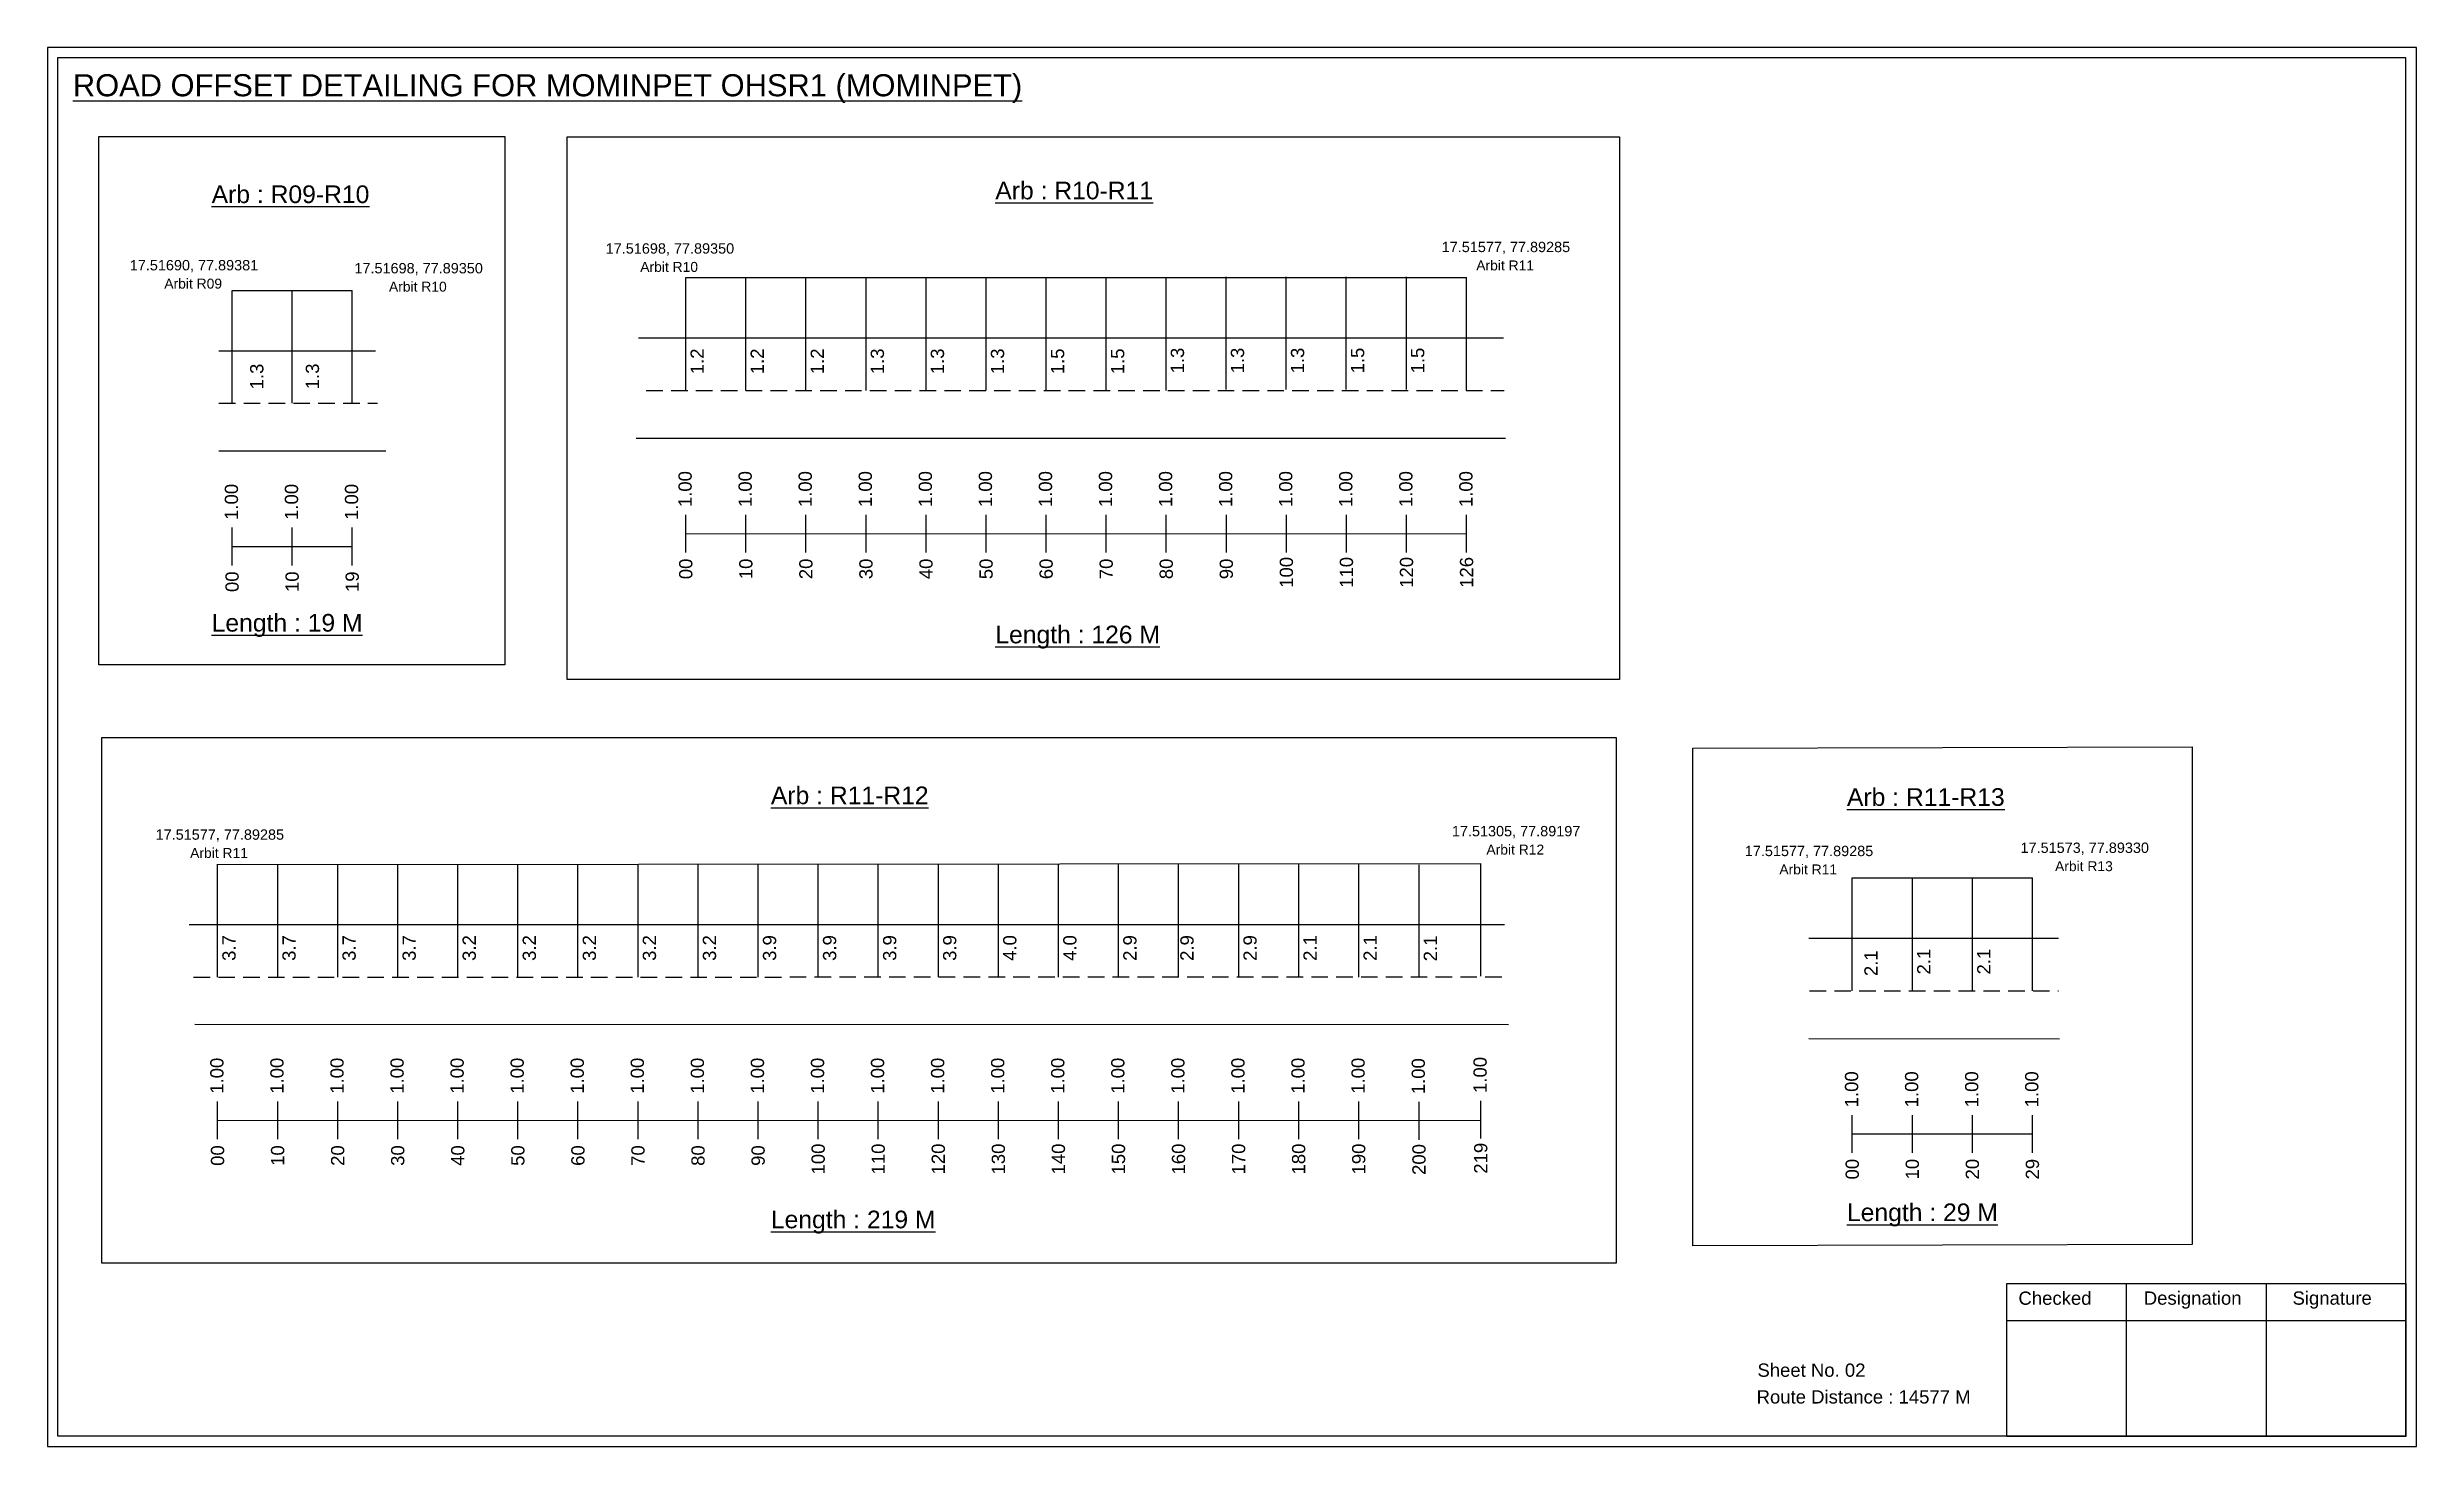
# Model space of a CAD drawing. Header units: inches. Extents: x 1446 to 12099, y 451 to 5049.
# Drawn here: x 3785 to 4322, y 4633 to 4950 of the extents above; entities that cross this region are included whole.
import ezdxf

# ---------------------------------------------------------------- set-up
doc = ezdxf.new("R2010")
doc.units = ezdxf.units.IN
doc.header["$MEASUREMENT"] = 0
doc.linetypes.add('DASHED2', pattern=[0.375, 0.25, -0.125])
for name, color, linetype in [('PDF_Geometry', 7, 'Continuous'), ('PDF_Text', 5, 'Continuous'), ('pipe', 5, 'Continuous')]:
    doc.layers.add(name, color=color, linetype=linetype)
doc.styles.add('PDF Arial', font='arial.ttf')
doc.styles.get("Standard").update_dxf_attribs({"font": 'arial.ttf'})

msp = doc.modelspace()

# ---------------------------------------------------------------- texts
at = {"color": 242, "true_color": 0xcd2027}
for s, height, p in [('%%UROAD OFFSET DETAILING FOR MOMINPET OHSR1 (MOMINPET)', 5, (3791.23, 4939.11)), ('%%UArb : R10-R11', 4, (4000.1, 4915.79)), ('%%UArb : R09-R10', 4, (3822.65, 4914.94)), ('%%ULength : 19 M', 4, (3822.65, 4817.94)), ('%%ULength : 126 M', 4, (4000.1, 4815.29)), ('%%UArb : R11-R12', 4, (3949.28, 4778.88)), ('%%UArb : R11-R13', 4, (4192.94, 4778.5)), ('%%ULength : 219 M', 4, (3949.28, 4682.88)), ('%%ULength : 29 M', 4, (4192.94, 4684.5))]:
    msp.add_text(s, height=height, dxfattribs=at).set_placement(p)
at = {"color": 5}
for s, height, p in [('17.51698, 77.89350', 2.34, (3911.88, 4903.5)), ('17.51577, 77.89285', 2.34, (4101.18, 4903.84)), ('17.51690, 77.89381', 2.34, (3804.11, 4899.71)), ('17.51698, 77.89350', 2.34, (3854.98, 4899.03)), ('Arbit R10', 2.246, (3919.7, 4899.37)), ('Arbit R11', 2.246, (4109, 4899.71)), ('Arbit R09', 2.246, (3811.93, 4895.59)), ('Arbit R10', 2.246, (3862.8, 4894.9)), ('17.51577, 77.89285', 2.34, (3809.96, 4770.83)), ('17.51305, 77.89197', 2.34, (4103.48, 4771.61)), ('Arbit R12', 2.246, (4111.3, 4767.48)), ('17.51577, 77.89285', 2.34, (4169.81, 4767.12)), ('17.51573, 77.89330', 2.34, (4232.24, 4767.85)), ('Arbit R11', 2.246, (3817.78, 4766.71)), ('Arbit R11', 2.246, (4177.63, 4762.99)), ('Arbit R13', 2.246, (4240.06, 4763.72))]:
    msp.add_text(s, height=height, dxfattribs=at).set_placement(p)
for s, p in [('1.3', (4042.83, 4876.38)), ('1.3', (4056.43, 4876.38)), ('1.3', (4070.03, 4876.38)), ('1.5', (4083.63, 4876.38)), ('1.5', (4097.23, 4876.38)), ('1.3', (3834.37, 4872.77)), ('1.3', (3846.96, 4872.8)), ('1.2', (3934.09, 4876.2)), ('1.2', (3947.69, 4876.2)), ('1.2', (3961.29, 4876.2)), ('1.3', (3974.89, 4876.2)), ('1.3', (3988.49, 4876.2)), ('1.3', (4002.09, 4876.2)), ('1.5', (4015.69, 4876.2)), ('1.5', (4029.29, 4876.2)), ('3.7', (3828.07, 4743.41)), ('3.7', (3841.67, 4743.41)), ('3.7', (3855.27, 4743.41)), ('3.7', (3868.87, 4743.41)), ('3.2', (3882.47, 4743.41)), ('3.2', (3896.07, 4743.41)), ('3.2', (3909.67, 4743.41)), ('3.2', (3923.27, 4743.41)), ('3.2', (3936.87, 4743.41)), ('3.9', (3950.47, 4743.41)), ('3.9', (3964.07, 4743.41)), ('3.9', (3977.67, 4743.41)), ('3.9', (3991.27, 4743.41)), ('4.0', (4004.87, 4743.41)), ('4.0', (4018.47, 4743.41)), ('2.9', (4032.07, 4743.41)), ('2.9', (4044.99, 4743.41)), ('2.9', (4059.27, 4743.41)), ('2.1', (4072.87, 4743.41)), ('2.1', (4086.47, 4743.41)), ('2.1', (4100.11, 4743.31)), ('2.1', (4199.87, 4739.97)), ('2.1', (4211.82, 4740.33)), ('2.1', (4225.42, 4740.33))]:
    msp.add_text(s, height=3, rotation=90).set_placement(p)
at = {"color": 217, "true_color": 0x93278f}
for s, p in [('1.00', (3828.62, 4843.22)), ('1.00', (3842.22, 4843.22)), ('1.00', (3855.82, 4843.22)), ('1.00', (3931.35, 4846.12)), ('1.00', (3944.95, 4846.12)), ('1.00', (3958.55, 4846.12)), ('1.00', (3972.15, 4846.12)), ('1.00', (3985.75, 4846.12)), ('1.00', (3999.35, 4846.12)), ('1.00', (4012.95, 4846.12)), ('1.00', (4026.55, 4846.12)), ('1.00', (4040.15, 4846.12)), ('1.00', (4053.75, 4846.12)), ('1.00', (4067.35, 4846.12)), ('1.00', (4080.95, 4846.12)), ('1.00', (4094.55, 4846.12)), ('1.00', (4108.15, 4846.12)), ('00', (3931.5, 4829.8)), ('10', (3945.1, 4829.8)), ('20', (3958.7, 4829.8)), ('30', (3972.3, 4829.8)), ('40', (3985.9, 4829.8)), ('50', (3999.5, 4829.8)), ('60', (4013.1, 4829.8)), ('70', (4026.7, 4829.8)), ('80', (4040.3, 4829.8)), ('90', (4053.9, 4829.8)), ('100', (4067.5, 4827.85)), ('110', (4081.1, 4827.85)), ('120', (4094.7, 4827.85)), ('126', (4108.3, 4827.85)), ('00', (3828.77, 4826.9)), ('10', (3842.37, 4826.9)), ('19', (3855.97, 4826.9)), ('1.00', (3825.33, 4713.33)), ('1.00', (3838.93, 4713.33)), ('1.00', (3852.53, 4713.33)), ('1.00', (3866.13, 4713.33)), ('1.00', (3879.73, 4713.33)), ('1.00', (3893.33, 4713.33)), ('1.00', (3906.93, 4713.33)), ('1.00', (3920.53, 4713.33)), ('1.00', (3934.13, 4713.33)), ('1.00', (3947.73, 4713.33)), ('1.00', (3961.33, 4713.33)), ('1.00', (3974.93, 4713.33)), ('1.00', (3988.53, 4713.33)), ('1.00', (4002.13, 4713.33)), ('1.00', (4015.73, 4713.33)), ('1.00', (4029.33, 4713.33)), ('1.00', (4042.93, 4713.33)), ('1.00', (4056.53, 4713.33)), ('1.00', (4070.13, 4713.33)), ('1.00', (4083.73, 4713.33)), ('1.00', (4097.37, 4713.23)), ('1.00', (4111.36, 4713.51)), ('1.00', (4195.48, 4710.26)), ('1.00', (4209.08, 4710.26)), ('1.00', (4222.68, 4710.26)), ('1.00', (4236.28, 4710.26)), ('00', (3825.48, 4697.01)), ('10', (3839.08, 4697.01)), ('20', (3852.68, 4697.01)), ('30', (3866.28, 4697.01)), ('40', (3879.88, 4697.01)), ('50', (3893.48, 4697.01)), ('60', (3907.08, 4697.01)), ('70', (3920.68, 4697.01)), ('80', (3934.28, 4697.01)), ('90', (3947.88, 4697.01)), ('100', (3961.48, 4695.06)), ('110', (3975.08, 4695.06)), ('120', (3988.68, 4695.06)), ('130', (4002.28, 4695.06)), ('140', (4015.88, 4695.06)), ('150', (4029.48, 4695.06)), ('160', (4043.08, 4695.06)), ('170', (4056.68, 4695.06)), ('180', (4070.28, 4695.06)), ('190', (4083.88, 4695.06)), ('200', (4097.52, 4694.96)), ('219', (4111.51, 4695.24)), ('00', (4195.63, 4693.93)), ('10', (4209.23, 4693.93)), ('20', (4222.83, 4693.93)), ('29', (4236.43, 4693.93))]:
    msp.add_text(s, height=3, rotation=90, dxfattribs=at).set_placement(p)
for s, p in [('Sheet No. 02', (4172.67, 4649.27)), ('Route Distance : 14577 M', (4172.48, 4643.22))]:
    msp.add_text(s, height=3).set_placement(p)
at = {"layer": 'PDF_Text', "color": 7, "attachment_point": 7, "style": 'PDF Arial'}
for s, insert, char_height in [('Checked', (4231.77, 4665.52), 3.001), ('Designation', (4260.15, 4664.68), 3.0006), ('Signature', (4293.83, 4664.68), 3.001)]:
    msp.add_mtext(s, dxfattribs=dict(at, insert=insert, char_height=char_height))

# ---------------------------------------------------------------- linework, layer by layer
at = {"color": 5}
for p, q in [((3930.02, 4898.06), (4106.82, 4898.06)), ((3827.29, 4895.16), (3854.49, 4895.16)), ((3824, 4765.26), (4110.03, 4765.45)), ((4194.15, 4762.2), (4234.95, 4762.19))]:
    msp.add_line(p, q, dxfattribs=at)
for p, q in [((3930.02, 4872.52), (3930.02, 4898.06)), ((3943.62, 4872.52), (3943.62, 4898.06)), ((3957.22, 4872.52), (3957.22, 4898.06)), ((3970.82, 4872.52), (3970.82, 4898.06)), ((3984.42, 4872.52), (3984.42, 4898.06)), ((3998.02, 4872.52), (3998.02, 4898.06)), ((4011.62, 4872.52), (4011.62, 4898.06)), ((4025.22, 4872.52), (4025.22, 4898.06)), ((4038.82, 4872.52), (4038.82, 4898.06)), ((4052.37, 4872.71), (4052.37, 4898.24)), ((4065.97, 4872.71), (4065.97, 4898.24)), ((4079.57, 4872.71), (4079.57, 4898.24)), ((4093.17, 4872.71), (4093.17, 4898.24)), ((4106.82, 4872.52), (4106.82, 4898.06)), ((3827.29, 4869.63), (3827.29, 4895.16)), ((3840.89, 4869.63), (3840.89, 4895.16)), ((3854.49, 4869.63), (3854.49, 4895.16)), ((3919.32, 4884.41), (4115.2, 4884.41)), ((3824.29, 4881.51), (3859.72, 4881.51)), ((3918.78, 4861.72), (4115.62, 4861.76)), ((3824.29, 4858.83), (3862.11, 4858.83)), ((3824, 4739.74), (3824, 4765.27)), ((3837.6, 4739.74), (3837.6, 4765.27)), ((3851.2, 4739.74), (3851.2, 4765.27)), ((3864.8, 4739.74), (3864.8, 4765.27)), ((3878.4, 4739.74), (3878.4, 4765.27)), ((3892, 4739.74), (3892, 4765.27)), ((3905.6, 4739.74), (3905.6, 4765.27)), ((3919.2, 4739.74), (3919.2, 4765.27)), ((3932.8, 4739.74), (3932.8, 4765.27)), ((3946.4, 4739.74), (3946.4, 4765.27)), ((3960, 4739.74), (3960, 4765.27)), ((3973.6, 4739.74), (3973.6, 4765.27)), ((3987.2, 4739.74), (3987.2, 4765.27)), ((4000.8, 4739.74), (4000.8, 4765.27)), ((4014.4, 4739.74), (4014.4, 4765.27)), ((4028, 4739.74), (4028, 4765.27)), ((4041.6, 4739.74), (4041.6, 4765.27)), ((4055.2, 4739.74), (4055.2, 4765.27)), ((4068.8, 4739.74), (4068.8, 4765.27)), ((4082.4, 4739.74), (4082.4, 4765.27)), ((4096.04, 4739.91), (4096.04, 4765.17)), ((4110.03, 4739.92), (4110.03, 4765.45)), ((4194.15, 4736.66), (4194.15, 4762.2)), ((4207.75, 4736.66), (4207.75, 4762.2)), ((4221.35, 4736.66), (4221.35, 4762.2)), ((4234.95, 4736.66), (4234.95, 4762.2)), ((3817.59, 4751.62), (4115.43, 4751.62)), ((4184.32, 4748.54), (4240.8, 4748.54)), ((3818.84, 4729.06), (4116.33, 4729.02)), ((4184.32, 4725.86), (4241.03, 4725.73))]:
    msp.add_line(p, q)
at = {"linetype": 'DASHED2', "ltscale": 15}
for p, q in [((3921.07, 4872.52), (4115.35, 4872.52)), ((3824.29, 4869.63), (3860.2, 4869.63)), ((3818.54, 4739.74), (4115.03, 4739.79)), ((4184.46, 4736.66), (4240.8, 4736.66))]:
    msp.add_line(p, q, dxfattribs=at)
at = {"color": 217, "true_color": 0x93278f}
for p, q in [((3930.02, 4835.83), (3930.02, 4844.38)), ((3943.62, 4835.83), (3943.62, 4844.38)), ((3957.22, 4835.83), (3957.22, 4844.38)), ((3970.82, 4835.83), (3970.82, 4844.38)), ((3984.42, 4835.83), (3984.42, 4844.38)), ((3998.02, 4835.83), (3998.02, 4844.38)), ((4011.62, 4835.83), (4011.62, 4844.38)), ((4025.22, 4835.83), (4025.22, 4844.38)), ((4038.82, 4835.83), (4038.82, 4844.38)), ((4052.42, 4835.83), (4052.42, 4844.38)), ((4066.02, 4835.83), (4066.02, 4844.38)), ((4079.62, 4835.83), (4079.62, 4844.38)), ((4093.22, 4835.83), (4093.22, 4844.38)), ((4106.82, 4835.83), (4106.82, 4844.38)), ((3827.29, 4832.93), (3827.29, 4841.49)), ((3840.89, 4832.93), (3840.89, 4841.49)), ((3854.49, 4832.93), (3854.49, 4841.49)), ((3930.02, 4840.09), (4106.82, 4840.15)), ((3827.29, 4837.2), (3854.49, 4837.2)), ((3824, 4703.04), (3824, 4711.6)), ((3837.6, 4703.04), (3837.6, 4711.6)), ((3851.2, 4703.04), (3851.2, 4711.6)), ((3864.8, 4703.04), (3864.8, 4711.6)), ((3878.4, 4703.04), (3878.4, 4711.6)), ((3892, 4703.04), (3892, 4711.6)), ((3905.6, 4703.04), (3905.6, 4711.6)), ((3919.2, 4703.04), (3919.2, 4711.6)), ((3932.8, 4703.04), (3932.8, 4711.6)), ((3946.4, 4703.04), (3946.4, 4711.6)), ((3960, 4703.04), (3960, 4711.6)), ((3973.6, 4703.04), (3973.6, 4711.6)), ((3987.2, 4703.04), (3987.2, 4711.6)), ((4000.8, 4703.04), (4000.8, 4711.6)), ((4014.4, 4703.04), (4014.4, 4711.6)), ((4028, 4703.04), (4028, 4711.6)), ((4041.6, 4703.04), (4041.6, 4711.6)), ((4055.2, 4703.04), (4055.2, 4711.6)), ((4068.8, 4703.04), (4068.8, 4711.6)), ((4082.4, 4703.04), (4082.4, 4711.6)), ((4096.04, 4702.94), (4096.04, 4711.5)), ((4110.03, 4703.22), (4110.03, 4711.77)), ((3824, 4707.31), (4110.03, 4707.37)), ((4194.15, 4699.96), (4194.15, 4708.52)), ((4207.75, 4699.96), (4207.75, 4708.52)), ((4221.35, 4699.96), (4221.35, 4708.52)), ((4234.95, 4699.96), (4234.95, 4708.52)), ((4194.15, 4704.23), (4234.95, 4704.24))]:
    msp.add_line(p, q, dxfattribs=at)
for points in [[(3797.08, 4930), (3889.03, 4930), (3889.03, 4810.4), (3797.08, 4810.4)], [(3797.77, 4794), (4140.67, 4794), (4140.67, 4675), (3797.77, 4675)], [(4158.07, 4791.59), (4271.07, 4791.88), (4271.07, 4679.2), (4158.07, 4678.91)]]:
    msp.add_lwpolyline(points, close=True)
at = {"layer": 'PDF_Geometry'}
for points in [[(3785.45, 4950.18), (3785.45, 4633.47), (4321.93, 4633.47), (4321.93, 4950.18)], [(3787.78, 4947.85), (3787.78, 4635.89), (4319.51, 4635.89), (4319.51, 4947.85)]]:
    msp.add_lwpolyline(points, close=True, dxfattribs=at)
at = {"layer": 'PDF_Geometry', "color": 242, "true_color": 0xcc1f26}
msp.add_lwpolyline([(4319.51, 4635.79), (4229.17, 4635.79), (4229.17, 4670.41), (4319.51, 4670.41)], close=True, dxfattribs=at)
for points in [[(4256.15, 4670.41), (4256.15, 4635.79)], [(4287.87, 4670.41), (4287.87, 4635.79)], [(4229.17, 4662.03), (4319.51, 4662.03)]]:
    msp.add_lwpolyline(points, dxfattribs=at)
at = {"layer": 'pipe', "color": 0}
msp.add_lwpolyline([(3903.12, 4929.92), (4141.44, 4929.92), (4141.44, 4807.07), (3903.12, 4807.07)], close=True, dxfattribs=at)

msp.set_redraw_order([(e.dxf.handle, doc.entitydb.next_handle()) for e in msp.query("TEXT MTEXT ATTDEF DIMENSION ARC_DIMENSION")])  # texts and dimensions are drawn at this point

doc.saveas('drawing.dxf')
